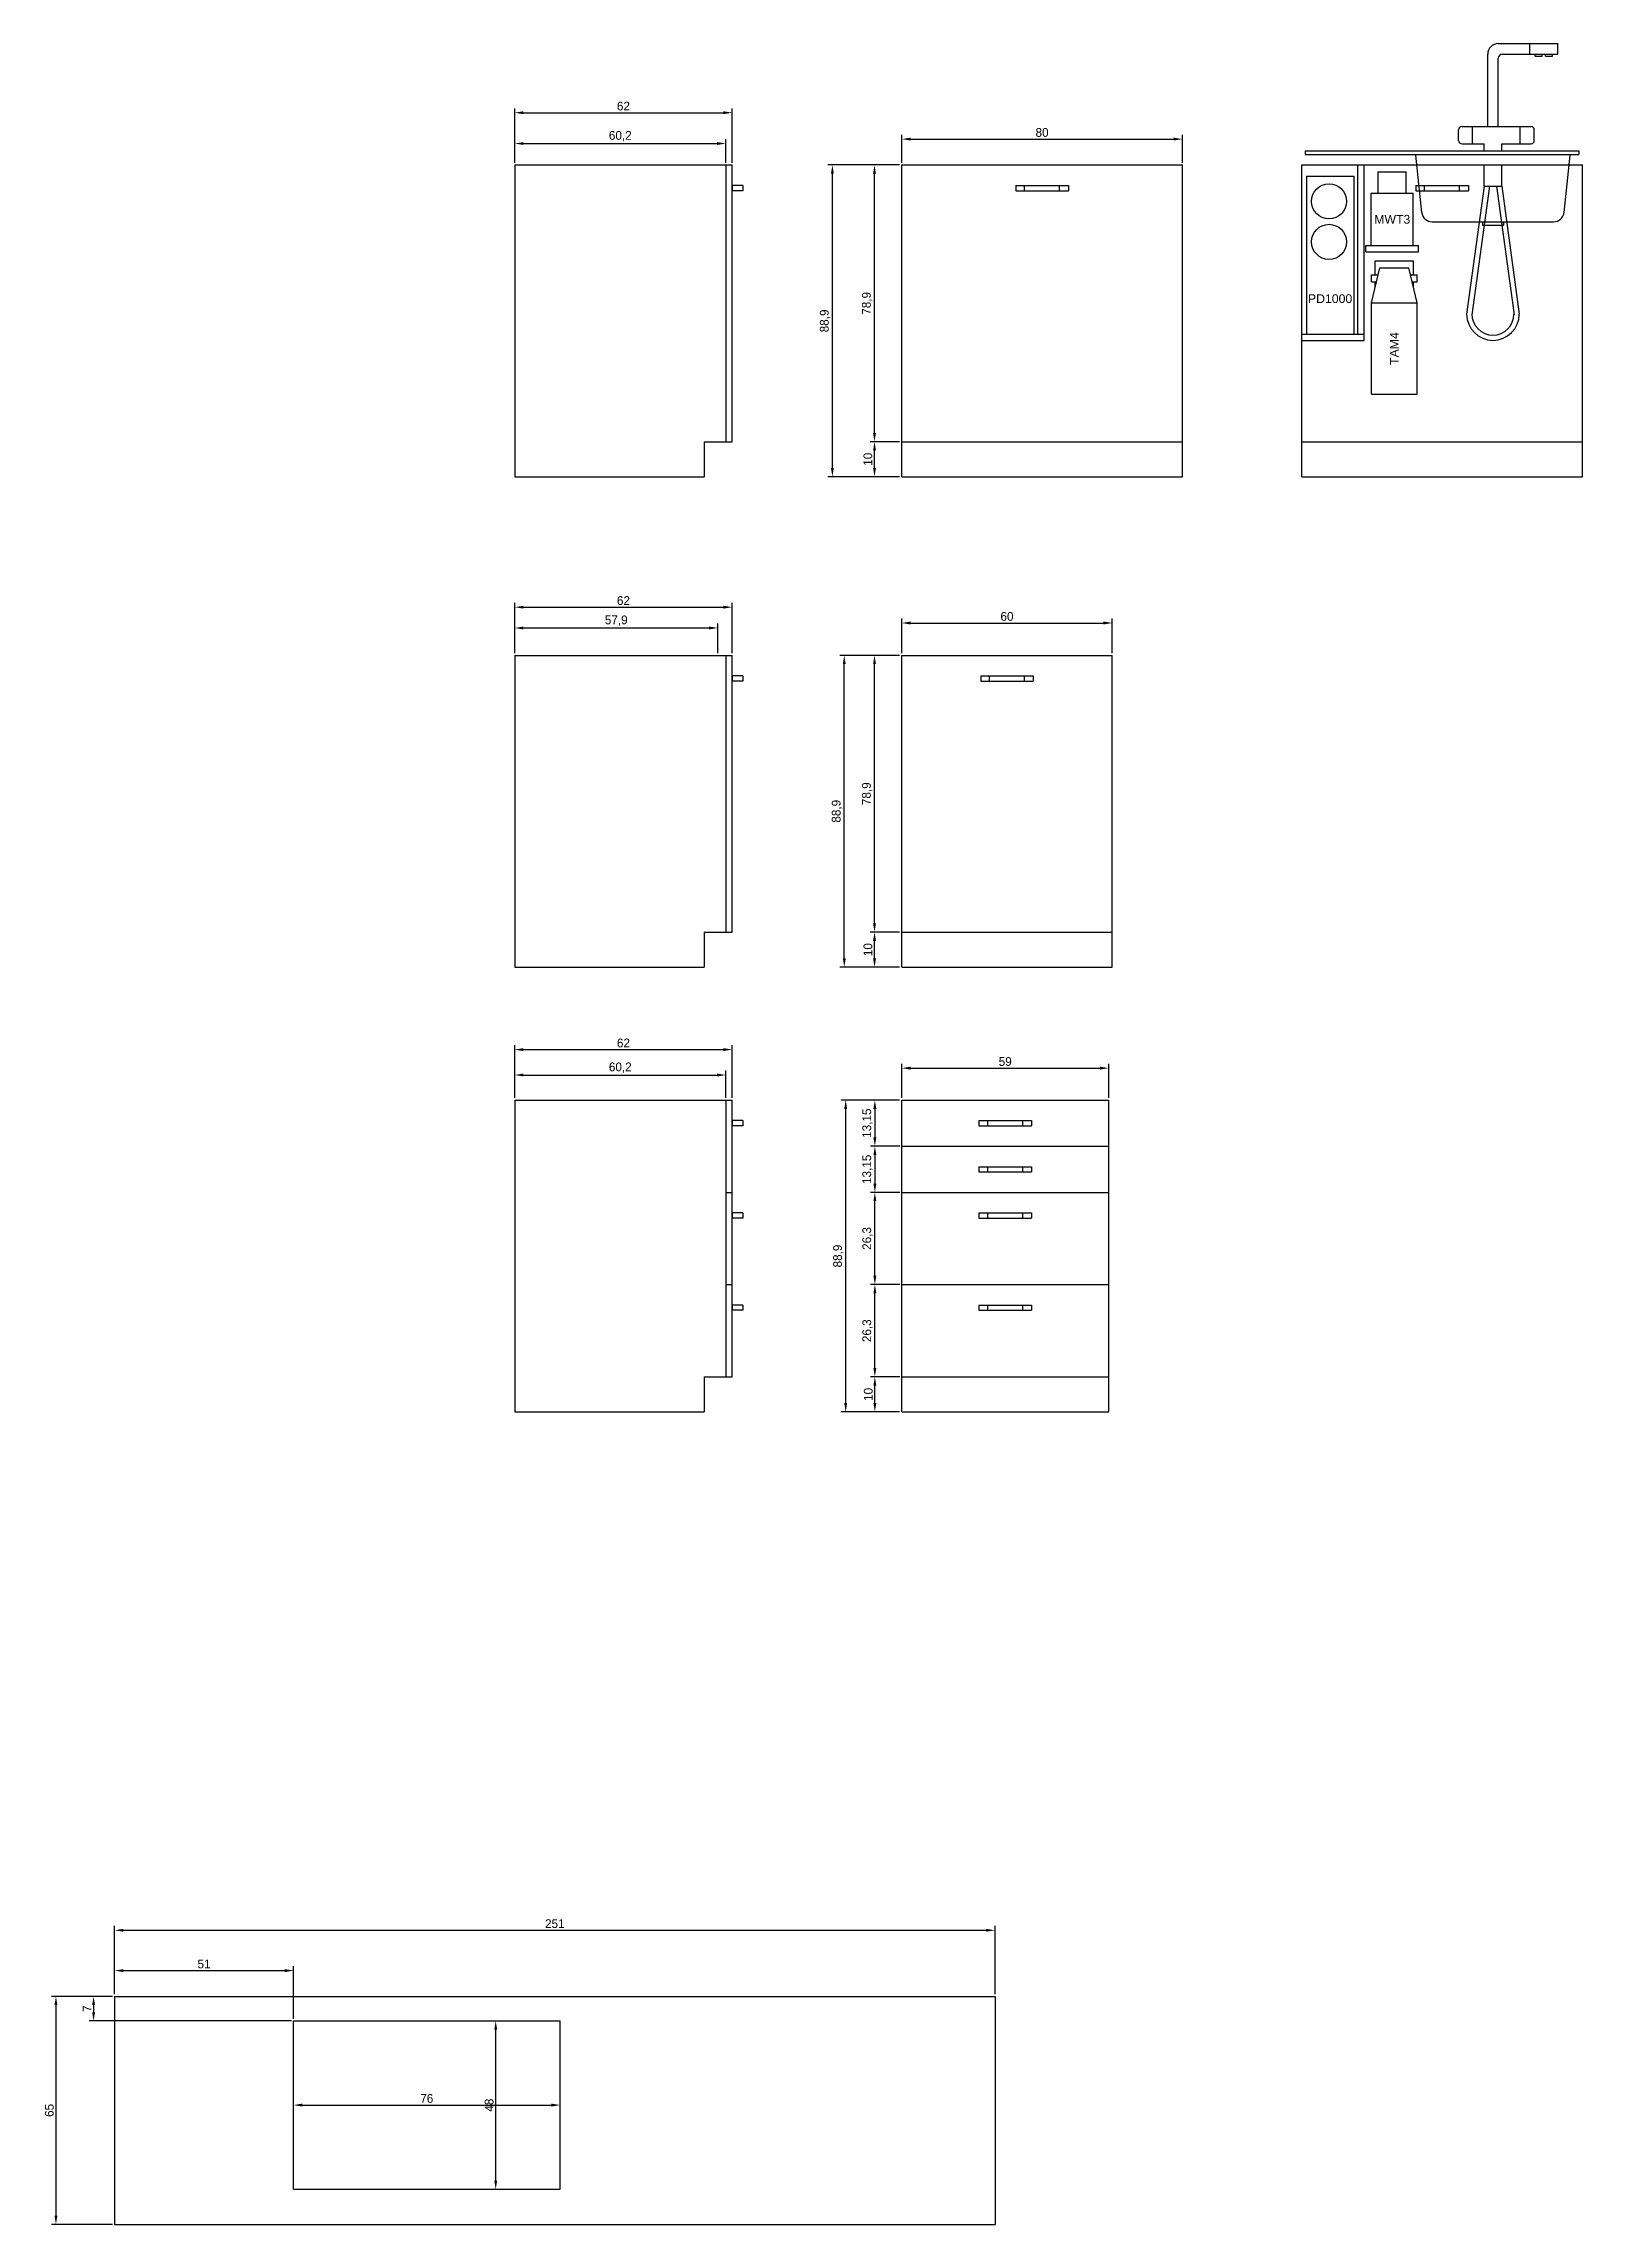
# Model space of a CAD drawing. Header units: millimetres. Extents: x 369 to 7898, y -3373 to 1610.
# Drawn here: x 1676 to 2115, y 807 to 1429 of the extents above; entities that cross this region are included whole.
import ezdxf

# ---------------------------------------------------------------- set-up
doc = ezdxf.new("R2010")
doc.units = ezdxf.units.MM
doc.layers.add('Płytki', color=254, linetype='Continuous')
doc.layers.add('Wymiar', color=7, linetype='Continuous', true_color=0x9e9e9e)
doc.dimstyles.new('ISO-25', dxfattribs={"dimtxt": 2.5, "dimasz": 2.5, "dimexe": 1.25, "dimexo": 0.625, "dimtad": 1, "dimtxsty": 'Standard', "dimcen": 2.5, "dimadec": 0, "dimazin": 0, "dimtfac": 1, "dimtmove": 0, "dimatfit": 3, "dimfxl": 1, "dimarcsym": 0})

msp = doc.modelspace()

# ---------------------------------------------------------------- blocks, each defined once
blk = doc.blocks.new('Z$W@#292')
for p, q in [((0, 1.5), (15, 1.5)), ((0, 1.5), (0, 0)), ((0, 0), (15, 0)), ((2.5, 0), (2.5, 1.5)), ((12.5, 0), (12.5, 1.5)), ((15, 1.5), (15, 0))]:
    blk.add_line(p, q)
blk = doc.blocks.new('Z$W@#22981')
for p, q in [((0, 0), (0, 88.9)), ((0, 88.9), (80, 88.9)), ((80, 0), (80, 88.9)), ((0, 10), (80, 10)), ((0, 0), (80, 0))]:
    blk.add_line(p, q)
blk.add_blockref('Z$W@#292', (32.5, 81.575))
blk = doc.blocks.new('Z$W@#12942')
for p, q in [((0, 88.9), (0, 0)), ((0, 88.9), (60.2, 88.9)), ((60.2, 88.9), (60.2, 10)), ((60.2, 88.9), (62, 88.9)), ((62, 10), (62, 88.9)), ((65, 83.07), (62, 83.07)), ((62, 83.07), (62, 81.57)), ((65, 81.57), (62, 81.57)), ((65, 83.07), (65, 81.57)), ((54, 10), (62, 10)), ((54, 10), (54, 0)), ((0, 0), (54, 0))]:
    blk.add_line(p, q)
blk = doc.blocks.new('*D268')
at = {"layer": 'Defpoints', "color": 0}
for p in [(2000.6, 1401.88), (1920.6, 1394.5), (2000.6, 1394.5)]:
    blk.add_point(p, dxfattribs=at)
at = {"layer": 'Wymiar', "color": 0, "lineweight": -2}
for p, q in [((1920.6, 1395.13), (1920.6, 1403.13)), ((1923.1, 1401.88), (1998.1, 1401.88)), ((2000.6, 1395.13), (2000.6, 1403.13))]:
    blk.add_line(p, q, dxfattribs=at)
at = {"layer": 'Wymiar', "color": 0}
for points in [[(1923.1, 1402.3), (1923.1, 1401.47), (1920.6, 1401.88)], [(1998.1, 1401.47), (1998.1, 1402.3), (2000.6, 1401.88)]]:
    blk.add_solid(points, dxfattribs=at)
at = {"layer": 'Wymiar', "color": 0, "insert": (1960.6, 1403.76), "char_height": 2.5, "attachment_point": 5}
blk.add_mtext('80', dxfattribs=at)
blk = doc.blocks.new('*D269')
at = {"layer": 'Defpoints', "color": 0}
for p in [(1900.82, 1394.5), (1920.6, 1394.5), (1920.6, 1305.6)]:
    blk.add_point(p, dxfattribs=at)
at = {"layer": 'Wymiar', "color": 0, "lineweight": -2}
for p, q in [((1919.98, 1394.5), (1899.57, 1394.5)), ((1900.82, 1308.1), (1900.82, 1392)), ((1919.98, 1305.6), (1899.57, 1305.6))]:
    blk.add_line(p, q, dxfattribs=at)
at = {"layer": 'Wymiar', "color": 0}
for points in [[(1901.24, 1392), (1900.41, 1392), (1900.82, 1394.5)], [(1900.41, 1308.1), (1901.24, 1308.1), (1900.82, 1305.6)]]:
    blk.add_solid(points, dxfattribs=at)
at = {"layer": 'Wymiar', "color": 0, "insert": (1898.74, 1350.05), "char_height": 2.5, "attachment_point": 5, "rotation": 90}
blk.add_mtext('88,9', dxfattribs=at)
blk = doc.blocks.new('*D270')
at = {"layer": 'Defpoints', "color": 0}
for p in [(1912.83, 1315.6), (1920.6, 1315.6), (1920.6, 1305.6)]:
    blk.add_point(p, dxfattribs=at)
at = {"layer": 'Wymiar', "color": 0, "lineweight": -2}
for p, q in [((1919.98, 1315.6), (1911.58, 1315.6)), ((1912.83, 1308.1), (1912.83, 1313.1)), ((1919.98, 1305.6), (1911.58, 1305.6))]:
    blk.add_line(p, q, dxfattribs=at)
at = {"layer": 'Wymiar', "color": 0}
for points in [[(1913.24, 1313.1), (1912.41, 1313.1), (1912.83, 1315.6)], [(1912.41, 1308.1), (1913.24, 1308.1), (1912.83, 1305.6)]]:
    blk.add_solid(points, dxfattribs=at)
at = {"layer": 'Wymiar', "color": 0, "insert": (1910.95, 1310.6), "char_height": 2.5, "attachment_point": 5, "rotation": 90}
blk.add_mtext('10', dxfattribs=at)
blk = doc.blocks.new('*D271')
at = {"layer": 'Defpoints', "color": 0}
for p in [(1912.83, 1394.5), (1920.6, 1394.5), (1920.6, 1315.6)]:
    blk.add_point(p, dxfattribs=at)
at = {"layer": 'Wymiar', "color": 0, "lineweight": -2}
for p, q in [((1919.98, 1394.5), (1911.58, 1394.5)), ((1912.83, 1318.1), (1912.83, 1392)), ((1919.98, 1315.6), (1911.58, 1315.6))]:
    blk.add_line(p, q, dxfattribs=at)
at = {"layer": 'Wymiar', "color": 0}
for points in [[(1913.24, 1392), (1912.41, 1392), (1912.83, 1394.5)], [(1912.41, 1318.1), (1913.24, 1318.1), (1912.83, 1315.6)]]:
    blk.add_solid(points, dxfattribs=at)
at = {"layer": 'Wymiar', "color": 0, "insert": (1910.74, 1355.05), "char_height": 2.5, "attachment_point": 5, "rotation": 90}
blk.add_mtext('78,9', dxfattribs=at)
blk = doc.blocks.new('*D272')
at = {"layer": 'Defpoints', "color": 0}
for p in [(1870.45, 1400.62), (1810.25, 1394.5), (1870.45, 1394.5)]:
    blk.add_point(p, dxfattribs=at)
at = {"layer": 'Wymiar', "color": 0, "lineweight": -2}
for p, q in [((1810.25, 1395.13), (1810.25, 1401.87)), ((1812.75, 1400.62), (1867.95, 1400.62)), ((1870.45, 1395.13), (1870.45, 1401.87))]:
    blk.add_line(p, q, dxfattribs=at)
at = {"layer": 'Wymiar', "color": 0}
for points in [[(1812.75, 1401.03), (1812.75, 1400.2), (1810.25, 1400.62)], [(1867.95, 1400.2), (1867.95, 1401.03), (1870.45, 1400.62)]]:
    blk.add_solid(points, dxfattribs=at)
at = {"layer": 'Wymiar', "color": 0, "insert": (1840.35, 1402.7), "char_height": 2.5, "attachment_point": 5}
blk.add_mtext('60,2', dxfattribs=at)
blk = doc.blocks.new('*D273')
at = {"layer": 'Defpoints', "color": 0}
for p in [(1872.25, 1409.4), (1810.25, 1394.5), (1872.25, 1394.5)]:
    blk.add_point(p, dxfattribs=at)
at = {"layer": 'Wymiar', "color": 0, "lineweight": -2}
for p, q in [((1810.25, 1395.13), (1810.25, 1410.65)), ((1812.75, 1409.4), (1869.75, 1409.4)), ((1872.25, 1395.13), (1872.25, 1410.65))]:
    blk.add_line(p, q, dxfattribs=at)
at = {"layer": 'Wymiar', "color": 0}
for points in [[(1812.75, 1409.82), (1812.75, 1408.99), (1810.25, 1409.4)], [(1869.75, 1408.99), (1869.75, 1409.82), (1872.25, 1409.4)]]:
    blk.add_solid(points, dxfattribs=at)
at = {"layer": 'Wymiar', "color": 0, "insert": (1841.25, 1411.28), "char_height": 2.5, "attachment_point": 5}
blk.add_mtext('62', dxfattribs=at)
blk = doc.blocks.new('Z$W@#13224')
for p, q in [((0, 0), (0, 88.9)), ((0, 88.9), (60, 88.9)), ((60, 0), (60, 88.9)), ((0, 10), (60, 10)), ((0, 0), (60, 0))]:
    blk.add_line(p, q)
blk.add_blockref('Z$W@#292', (22.5, 81.575))
blk = doc.blocks.new('Z$W@#465')
for p, q in [((0, 88.9), (0, 0)), ((0, 88.9), (60.2, 88.9)), ((60.2, 88.9), (60.2, 10)), ((60.2, 88.9), (62, 88.9)), ((62, 10), (62, 88.9)), ((65, 83.07), (62, 83.07)), ((62, 83.07), (62, 81.57)), ((65, 81.57), (62, 81.57)), ((65, 83.07), (65, 81.57)), ((54, 10), (62, 10)), ((54, 10), (54, 0)), ((0, 0), (54, 0))]:
    blk.add_line(p, q)
blk = doc.blocks.new('Z$W@#29771')
for p, q in [((0, 0), (0, 88.9)), ((0, 88.9), (59, 88.9)), ((59, 0), (59, 88.9)), ((0.1, 75.75), (59, 75.75)), ((0.1, 62.6), (59, 62.6)), ((0.1, 36.3), (59, 36.3)), ((0.1, 10), (59, 10)), ((0, 0), (59, 0))]:
    blk.add_line(p, q)
for p in [(22, 81.575), (22, 68.425), (22, 55.275), (22, 28.975)]:
    blk.add_blockref('Z$W@#292', p)
blk = doc.blocks.new('Z$W@#29667')
for p, q in [((0, 88.9), (0, 0)), ((0, 88.9), (60.2, 88.9)), ((60.2, 88.9), (60.2, 10)), ((60.2, 88.9), (62, 88.9)), ((62, 10), (62, 88.9)), ((65, 83.07), (62, 83.07)), ((62, 83.07), (62, 81.57)), ((65, 81.57), (62, 81.57)), ((65, 83.07), (65, 81.57)), ((60.2, 62.6), (62, 62.6)), ((65, 56.77), (62, 56.77)), ((62, 56.77), (62, 55.27)), ((65, 56.77), (65, 55.27)), ((65, 55.27), (62, 55.27)), ((60.2, 36.3), (62, 36.3)), ((65, 30.47), (62, 30.47)), ((62, 30.47), (62, 28.97)), ((65, 28.97), (62, 28.97)), ((65, 30.47), (65, 28.97)), ((54, 10), (62, 10)), ((54, 10), (54, 0)), ((0, 0), (54, 0))]:
    blk.add_line(p, q)
blk = doc.blocks.new('*D292')
at = {"layer": 'Defpoints', "color": 0}
for p in [(1872.25, 1268.43), (1810.25, 1254.7), (1872.25, 1254.7)]:
    blk.add_point(p, dxfattribs=at)
at = {"layer": 'Wymiar', "color": 0, "lineweight": -2}
for p, q in [((1810.25, 1255.33), (1810.25, 1269.68)), ((1812.75, 1268.43), (1869.75, 1268.43)), ((1872.25, 1255.33), (1872.25, 1269.68))]:
    blk.add_line(p, q, dxfattribs=at)
at = {"layer": 'Wymiar', "color": 0}
for points in [[(1812.75, 1268.84), (1812.75, 1268.01), (1810.25, 1268.43)], [(1869.75, 1268.01), (1869.75, 1268.84), (1872.25, 1268.43)]]:
    blk.add_solid(points, dxfattribs=at)
at = {"layer": 'Wymiar', "color": 0, "insert": (1841.25, 1270.3), "char_height": 2.5, "attachment_point": 5}
blk.add_mtext('62', dxfattribs=at)
blk = doc.blocks.new('*D293')
at = {"layer": 'Defpoints', "color": 0}
for p in [(1868.15, 1262.5), (1810.25, 1254.7), (1868.15, 1254.7)]:
    blk.add_point(p, dxfattribs=at)
at = {"layer": 'Wymiar', "color": 0, "lineweight": -2}
for p, q in [((1810.25, 1255.33), (1810.25, 1263.75)), ((1812.75, 1262.5), (1865.65, 1262.5)), ((1868.15, 1255.33), (1868.15, 1263.75))]:
    blk.add_line(p, q, dxfattribs=at)
at = {"layer": 'Wymiar', "color": 0}
for points in [[(1812.75, 1262.92), (1812.75, 1262.08), (1810.25, 1262.5)], [(1865.65, 1262.08), (1865.65, 1262.92), (1868.15, 1262.5)]]:
    blk.add_solid(points, dxfattribs=at)
at = {"layer": 'Wymiar', "color": 0, "insert": (1839.2, 1264.58), "char_height": 2.5, "attachment_point": 5}
blk.add_mtext('57,9', dxfattribs=at)
blk = doc.blocks.new('*D294')
at = {"layer": 'Defpoints', "color": 0}
for p in [(1980.6, 1263.92), (1920.6, 1254.7), (1980.6, 1254.7)]:
    blk.add_point(p, dxfattribs=at)
at = {"layer": 'Wymiar', "color": 0, "lineweight": -2}
for p, q in [((1920.6, 1255.33), (1920.6, 1265.17)), ((1923.1, 1263.92), (1978.1, 1263.92)), ((1980.6, 1255.33), (1980.6, 1265.17))]:
    blk.add_line(p, q, dxfattribs=at)
at = {"layer": 'Wymiar', "color": 0}
for points in [[(1923.1, 1264.34), (1923.1, 1263.5), (1920.6, 1263.92)], [(1978.1, 1263.5), (1978.1, 1264.34), (1980.6, 1263.92)]]:
    blk.add_solid(points, dxfattribs=at)
at = {"layer": 'Wymiar', "color": 0, "insert": (1950.6, 1265.79), "char_height": 2.5, "attachment_point": 5}
blk.add_mtext('60', dxfattribs=at)
blk = doc.blocks.new('*D295')
at = {"layer": 'Defpoints', "color": 0}
for p in [(1912.83, 1175.8), (1920.6, 1175.8), (1920.6, 1165.8)]:
    blk.add_point(p, dxfattribs=at)
at = {"layer": 'Wymiar', "color": 0, "lineweight": -2}
for p, q in [((1919.98, 1175.8), (1911.58, 1175.8)), ((1912.83, 1168.3), (1912.83, 1173.3)), ((1919.98, 1165.8), (1911.58, 1165.8))]:
    blk.add_line(p, q, dxfattribs=at)
at = {"layer": 'Wymiar', "color": 0}
for points in [[(1913.25, 1173.3), (1912.42, 1173.3), (1912.83, 1175.8)], [(1912.42, 1168.3), (1913.25, 1168.3), (1912.83, 1165.8)]]:
    blk.add_solid(points, dxfattribs=at)
at = {"layer": 'Wymiar', "color": 0, "insert": (1910.96, 1170.8), "char_height": 2.5, "attachment_point": 5, "rotation": 90}
blk.add_mtext('10', dxfattribs=at)
blk = doc.blocks.new('*D296')
at = {"layer": 'Defpoints', "color": 0}
for p in [(1912.83, 1254.7), (1920.6, 1254.7), (1920.6, 1175.8)]:
    blk.add_point(p, dxfattribs=at)
at = {"layer": 'Wymiar', "color": 0, "lineweight": -2}
for p, q in [((1919.98, 1254.7), (1911.58, 1254.7)), ((1912.83, 1178.3), (1912.83, 1252.2)), ((1919.98, 1175.8), (1911.58, 1175.8))]:
    blk.add_line(p, q, dxfattribs=at)
at = {"layer": 'Wymiar', "color": 0}
for points in [[(1913.25, 1252.2), (1912.42, 1252.2), (1912.83, 1254.7)], [(1912.42, 1178.3), (1913.25, 1178.3), (1912.83, 1175.8)]]:
    blk.add_solid(points, dxfattribs=at)
at = {"layer": 'Wymiar', "color": 0, "insert": (1910.75, 1215.25), "char_height": 2.5, "attachment_point": 5, "rotation": 90}
blk.add_mtext('78,9', dxfattribs=at)
blk = doc.blocks.new('*D297')
at = {"layer": 'Defpoints', "color": 0}
for p in [(1904.21, 1254.7), (1920.6, 1254.7), (1920.6, 1165.8)]:
    blk.add_point(p, dxfattribs=at)
at = {"layer": 'Wymiar', "color": 0, "lineweight": -2}
for p, q in [((1919.98, 1254.7), (1902.96, 1254.7)), ((1904.21, 1168.3), (1904.21, 1252.2)), ((1919.98, 1165.8), (1902.96, 1165.8))]:
    blk.add_line(p, q, dxfattribs=at)
at = {"layer": 'Wymiar', "color": 0}
for points in [[(1904.63, 1252.2), (1903.8, 1252.2), (1904.21, 1254.7)], [(1903.8, 1168.3), (1904.63, 1168.3), (1904.21, 1165.8)]]:
    blk.add_solid(points, dxfattribs=at)
at = {"layer": 'Wymiar', "color": 0, "insert": (1902.13, 1210.25), "char_height": 2.5, "attachment_point": 5, "rotation": 90}
blk.add_mtext('88,9', dxfattribs=at)
blk = doc.blocks.new('*D298')
at = {"layer": 'Defpoints', "color": 0}
for p in [(1870.45, 1135.05), (1810.25, 1127.9), (1870.45, 1127.9)]:
    blk.add_point(p, dxfattribs=at)
at = {"layer": 'Wymiar', "color": 0, "lineweight": -2}
for p, q in [((1810.25, 1128.52), (1810.25, 1136.3)), ((1812.75, 1135.05), (1867.95, 1135.05)), ((1870.45, 1128.52), (1870.45, 1136.3))]:
    blk.add_line(p, q, dxfattribs=at)
at = {"layer": 'Wymiar', "color": 0}
for points in [[(1812.75, 1135.47), (1812.75, 1134.63), (1810.25, 1135.05)], [(1867.95, 1134.63), (1867.95, 1135.47), (1870.45, 1135.05)]]:
    blk.add_solid(points, dxfattribs=at)
at = {"layer": 'Wymiar', "color": 0, "insert": (1840.35, 1137.13), "char_height": 2.5, "attachment_point": 5}
blk.add_mtext('60,2', dxfattribs=at)
blk = doc.blocks.new('*D299')
at = {"layer": 'Defpoints', "color": 0}
for p in [(1872.25, 1142.3), (1810.25, 1127.9), (1872.25, 1127.9)]:
    blk.add_point(p, dxfattribs=at)
at = {"layer": 'Wymiar', "color": 0, "lineweight": -2}
for p, q in [((1810.25, 1128.52), (1810.25, 1143.55)), ((1812.75, 1142.3), (1869.75, 1142.3)), ((1872.25, 1128.52), (1872.25, 1143.55))]:
    blk.add_line(p, q, dxfattribs=at)
at = {"layer": 'Wymiar', "color": 0}
for points in [[(1812.75, 1142.72), (1812.75, 1141.88), (1810.25, 1142.3)], [(1869.75, 1141.88), (1869.75, 1142.72), (1872.25, 1142.3)]]:
    blk.add_solid(points, dxfattribs=at)
at = {"layer": 'Wymiar', "color": 0, "insert": (1841.25, 1144.17), "char_height": 2.5, "attachment_point": 5}
blk.add_mtext('62', dxfattribs=at)
blk = doc.blocks.new('*D300')
at = {"layer": 'Defpoints', "color": 0}
for p in [(1979.6, 1137.01), (1920.6, 1127.9), (1979.6, 1127.9)]:
    blk.add_point(p, dxfattribs=at)
at = {"layer": 'Wymiar', "color": 0, "lineweight": -2}
for p, q in [((1920.6, 1128.52), (1920.6, 1138.26)), ((1979.6, 1128.52), (1979.6, 1138.26)), ((1923.1, 1137.01), (1977.1, 1137.01))]:
    blk.add_line(p, q, dxfattribs=at)
at = {"layer": 'Wymiar', "color": 0}
for points in [[(1923.1, 1137.43), (1923.1, 1136.59), (1920.6, 1137.01)], [(1977.1, 1136.59), (1977.1, 1137.43), (1979.6, 1137.01)]]:
    blk.add_solid(points, dxfattribs=at)
at = {"layer": 'Wymiar', "color": 0, "insert": (1950.1, 1138.88), "char_height": 2.5, "attachment_point": 5}
blk.add_mtext('59', dxfattribs=at)
blk = doc.blocks.new('*D301')
at = {"layer": 'Defpoints', "color": 0}
for p in [(1920.6, 1127.9), (1912.93, 1114.75), (1920.7, 1114.75)]:
    blk.add_point(p, dxfattribs=at)
at = {"layer": 'Wymiar', "color": 0, "lineweight": -2}
for p, q in [((1919.98, 1127.9), (1911.68, 1127.9)), ((1912.93, 1125.4), (1912.93, 1117.25)), ((1920.08, 1114.75), (1911.68, 1114.75))]:
    blk.add_line(p, q, dxfattribs=at)
at = {"layer": 'Wymiar', "color": 0}
for points in [[(1913.35, 1125.4), (1912.52, 1125.4), (1912.93, 1127.9)], [(1912.52, 1117.25), (1913.35, 1117.25), (1912.93, 1114.75)]]:
    blk.add_solid(points, dxfattribs=at)
at = {"layer": 'Wymiar', "color": 0, "insert": (1910.85, 1121.32), "char_height": 2.5, "attachment_point": 5, "rotation": 90}
blk.add_mtext('13,15', dxfattribs=at)
blk = doc.blocks.new('*D302')
at = {"layer": 'Defpoints', "color": 0}
for p in [(1920.7, 1114.75), (1912.93, 1101.6), (1920.7, 1101.6)]:
    blk.add_point(p, dxfattribs=at)
at = {"layer": 'Wymiar', "color": 0, "lineweight": -2}
for p, q in [((1920.08, 1114.75), (1911.68, 1114.75)), ((1912.93, 1112.25), (1912.93, 1104.1)), ((1920.08, 1101.6), (1911.68, 1101.6))]:
    blk.add_line(p, q, dxfattribs=at)
at = {"layer": 'Wymiar', "color": 0}
for points in [[(1913.35, 1112.25), (1912.52, 1112.25), (1912.93, 1114.75)], [(1912.52, 1104.1), (1913.35, 1104.1), (1912.93, 1101.6)]]:
    blk.add_solid(points, dxfattribs=at)
at = {"layer": 'Wymiar', "color": 0, "insert": (1910.85, 1108.17), "char_height": 2.5, "attachment_point": 5, "rotation": 90}
blk.add_mtext('13,15', dxfattribs=at)
blk = doc.blocks.new('*D303')
at = {"layer": 'Defpoints', "color": 0}
for p in [(1912.93, 1101.6), (1920.7, 1101.6), (1920.7, 1075.3)]:
    blk.add_point(p, dxfattribs=at)
at = {"layer": 'Wymiar', "color": 0, "lineweight": -2}
for p, q in [((1920.08, 1101.6), (1911.68, 1101.6)), ((1912.93, 1077.8), (1912.93, 1099.1)), ((1920.08, 1075.3), (1911.68, 1075.3))]:
    blk.add_line(p, q, dxfattribs=at)
at = {"layer": 'Wymiar', "color": 0}
for points in [[(1913.35, 1099.1), (1912.52, 1099.1), (1912.93, 1101.6)], [(1912.52, 1077.8), (1913.35, 1077.8), (1912.93, 1075.3)]]:
    blk.add_solid(points, dxfattribs=at)
at = {"layer": 'Wymiar', "color": 0, "insert": (1910.85, 1088.45), "char_height": 2.5, "attachment_point": 5, "rotation": 90}
blk.add_mtext('26,3', dxfattribs=at)
blk = doc.blocks.new('*D304')
at = {"layer": 'Defpoints', "color": 0}
for p in [(1912.93, 1075.3), (1920.7, 1075.3), (1920.7, 1049)]:
    blk.add_point(p, dxfattribs=at)
at = {"layer": 'Wymiar', "color": 0, "lineweight": -2}
for p, q in [((1920.08, 1075.3), (1911.68, 1075.3)), ((1912.93, 1051.5), (1912.93, 1072.8)), ((1920.08, 1049), (1911.68, 1049))]:
    blk.add_line(p, q, dxfattribs=at)
at = {"layer": 'Wymiar', "color": 0}
for points in [[(1913.35, 1072.8), (1912.52, 1072.8), (1912.93, 1075.3)], [(1912.52, 1051.5), (1913.35, 1051.5), (1912.93, 1049)]]:
    blk.add_solid(points, dxfattribs=at)
at = {"layer": 'Wymiar', "color": 0, "insert": (1910.85, 1062.15), "char_height": 2.5, "attachment_point": 5, "rotation": 90}
blk.add_mtext('26,3', dxfattribs=at)
blk = doc.blocks.new('*D305')
at = {"layer": 'Defpoints', "color": 0}
for p in [(1912.93, 1049), (1920.6, 1049), (1920.6, 1039)]:
    blk.add_point(p, dxfattribs=at)
at = {"layer": 'Wymiar', "color": 0, "lineweight": -2}
for p, q in [((1919.98, 1049), (1911.68, 1049)), ((1912.93, 1041.5), (1912.93, 1046.5)), ((1919.98, 1039), (1911.68, 1039))]:
    blk.add_line(p, q, dxfattribs=at)
at = {"layer": 'Wymiar', "color": 0}
for points in [[(1913.35, 1046.5), (1912.52, 1046.5), (1912.93, 1049)], [(1912.52, 1041.5), (1913.35, 1041.5), (1912.93, 1039)]]:
    blk.add_solid(points, dxfattribs=at)
at = {"layer": 'Wymiar', "color": 0, "insert": (1911.06, 1044), "char_height": 2.5, "attachment_point": 5, "rotation": 90}
blk.add_mtext('10', dxfattribs=at)
blk = doc.blocks.new('*D306')
at = {"layer": 'Defpoints', "color": 0}
for p in [(1904.61, 1127.9), (1920.6, 1127.9), (1920.6, 1039)]:
    blk.add_point(p, dxfattribs=at)
at = {"layer": 'Wymiar', "color": 0, "lineweight": -2}
for p, q in [((1919.98, 1127.9), (1903.36, 1127.9)), ((1904.61, 1041.5), (1904.61, 1125.4)), ((1919.98, 1039), (1903.36, 1039))]:
    blk.add_line(p, q, dxfattribs=at)
at = {"layer": 'Wymiar', "color": 0}
for points in [[(1905.03, 1125.4), (1904.2, 1125.4), (1904.61, 1127.9)], [(1904.2, 1041.5), (1905.03, 1041.5), (1904.61, 1039)]]:
    blk.add_solid(points, dxfattribs=at)
at = {"layer": 'Wymiar', "color": 0, "insert": (1902.53, 1083.45), "char_height": 2.5, "attachment_point": 5, "rotation": 90}
blk.add_mtext('88,9', dxfattribs=at)
blk = doc.blocks.new('Z$W@#20274')
for p, q in [((0, 65), (0, 0)), ((0, 65), (251, 65)), ((251, 65), (251, 0)), ((0, 0), (251, 0))]:
    blk.add_line(p, q)
blk = doc.blocks.new('Z$W@#1195')
for p, q in [((0, 0), (0, 48)), ((0, 48), (76, 48)), ((76, 0), (76, 48)), ((0, 0), (76, 0))]:
    blk.add_line(p, q)
blk = doc.blocks.new('*D516')
at = {"layer": 'Defpoints', "color": 0}
for p in [(1747.19, 879.72), (1696.19, 872.37), (1747.19, 865.37)]:
    blk.add_point(p, dxfattribs=at)
at = {"layer": 'Wymiar', "color": 0, "lineweight": -2}
for p, q in [((1696.19, 873), (1696.19, 880.97)), ((1698.69, 879.72), (1744.69, 879.72)), ((1747.19, 866), (1747.19, 880.97))]:
    blk.add_line(p, q, dxfattribs=at)
at = {"layer": 'Wymiar', "color": 0}
for points in [[(1698.69, 880.14), (1698.69, 879.3), (1696.19, 879.72)], [(1744.69, 879.3), (1744.69, 880.14), (1747.19, 879.72)]]:
    blk.add_solid(points, dxfattribs=at)
at = {"layer": 'Wymiar', "color": 0, "insert": (1721.69, 881.59), "char_height": 2.5, "attachment_point": 5}
blk.add_mtext('51', dxfattribs=at)
blk = doc.blocks.new('*D517')
at = {"layer": 'Defpoints', "color": 0}
for p in [(1947.19, 891.22), (1696.19, 872.37), (1947.19, 872.37)]:
    blk.add_point(p, dxfattribs=at)
at = {"layer": 'Wymiar', "color": 0, "lineweight": -2}
for p, q in [((1696.19, 873), (1696.19, 892.47)), ((1698.69, 891.22), (1944.69, 891.22)), ((1947.19, 873), (1947.19, 892.47))]:
    blk.add_line(p, q, dxfattribs=at)
at = {"layer": 'Wymiar', "color": 0}
for points in [[(1698.69, 891.64), (1698.69, 890.8), (1696.19, 891.22)], [(1944.69, 890.8), (1944.69, 891.64), (1947.19, 891.22)]]:
    blk.add_solid(points, dxfattribs=at)
at = {"layer": 'Wymiar', "color": 0, "insert": (1821.69, 893.1), "char_height": 2.5, "attachment_point": 5}
blk.add_mtext('251', dxfattribs=at)
blk = doc.blocks.new('*D518')
at = {"layer": 'Defpoints', "color": 0}
for p in [(1696.19, 872.37), (1690.19, 865.37), (1747.19, 865.37)]:
    blk.add_point(p, dxfattribs=at)
at = {"layer": 'Wymiar', "color": 0, "lineweight": -2}
for p, q in [((1695.57, 872.37), (1688.94, 872.37)), ((1746.57, 865.37), (1688.94, 865.37)), ((1690.19, 869.87), (1690.19, 867.87))]:
    blk.add_line(p, q, dxfattribs=at)
at = {"layer": 'Wymiar', "color": 0}
for points in [[(1690.61, 869.87), (1689.78, 869.87), (1690.19, 872.37)], [(1689.78, 867.87), (1690.61, 867.87), (1690.19, 865.37)]]:
    blk.add_solid(points, dxfattribs=at)
at = {"layer": 'Wymiar', "color": 0, "insert": (1688.32, 868.87), "char_height": 2.5, "attachment_point": 5, "rotation": 90}
blk.add_mtext('7', dxfattribs=at)
blk = doc.blocks.new('*D519')
at = {"layer": 'Defpoints', "color": 0}
for p in [(1696.19, 872.37), (1679.46, 807.37), (1696.19, 807.37)]:
    blk.add_point(p, dxfattribs=at)
at = {"layer": 'Wymiar', "color": 0, "lineweight": -2}
for p, q in [((1695.57, 872.37), (1678.21, 872.37)), ((1679.46, 869.87), (1679.46, 809.87)), ((1695.57, 807.37), (1678.21, 807.37))]:
    blk.add_line(p, q, dxfattribs=at)
at = {"layer": 'Wymiar', "color": 0}
for points in [[(1679.88, 869.87), (1679.04, 869.87), (1679.46, 872.37)], [(1679.04, 809.87), (1679.88, 809.87), (1679.46, 807.37)]]:
    blk.add_solid(points, dxfattribs=at)
at = {"layer": 'Wymiar', "color": 0, "insert": (1677.58, 839.87), "char_height": 2.5, "attachment_point": 5, "rotation": 90}
blk.add_mtext('65', dxfattribs=at)
blk = doc.blocks.new('*D520')
at = {"layer": 'Defpoints', "color": 0}
for p in [(1747.19, 841.37), (1823.19, 841.38), (1823.19, 841.37)]:
    blk.add_point(p, dxfattribs=at)
at = {"layer": 'Wymiar', "color": 0, "lineweight": -2}
for p, q in [((1747.19, 842), (1747.19, 842.63)), ((1749.69, 841.38), (1820.69, 841.38)), ((1823.19, 842), (1823.19, 842.63))]:
    blk.add_line(p, q, dxfattribs=at)
at = {"layer": 'Wymiar', "color": 0}
for points in [[(1749.69, 841.8), (1749.69, 840.96), (1747.19, 841.38)], [(1820.69, 840.96), (1820.69, 841.8), (1823.19, 841.38)]]:
    blk.add_solid(points, dxfattribs=at)
at = {"layer": 'Wymiar', "color": 0, "insert": (1785.19, 843.26), "char_height": 2.5, "attachment_point": 5}
blk.add_mtext('76', dxfattribs=at)
blk = doc.blocks.new('*D521')
at = {"layer": 'Defpoints', "color": 0}
for p in [(1804.68, 865.37), (1804.84, 865.37), (1804.68, 817.37)]:
    blk.add_point(p, dxfattribs=at)
at = {"layer": 'Wymiar', "color": 0, "lineweight": -2}
for p, q in [((1805.31, 865.37), (1806.09, 865.37)), ((1804.84, 819.87), (1804.84, 862.87)), ((1805.31, 817.37), (1806.09, 817.37))]:
    blk.add_line(p, q, dxfattribs=at)
at = {"layer": 'Wymiar', "color": 0}
for points in [[(1805.26, 862.87), (1804.43, 862.87), (1804.84, 865.37)], [(1804.43, 819.87), (1805.26, 819.87), (1804.84, 817.37)]]:
    blk.add_solid(points, dxfattribs=at)
at = {"layer": 'Wymiar', "color": 0, "insert": (1802.97, 841.37), "char_height": 2.5, "attachment_point": 5, "rotation": 90}
blk.add_mtext('48', dxfattribs=at)
blk = doc.blocks.new('Z$W@#12423')
for p, q in [((0, 1), (0, 0)), ((0, 1), (78, 1)), ((0, 0), (78, 0)), ((78, 1), (78, 0))]:
    blk.add_line(p, q)
blk = doc.blocks.new('Z$W@#25996')
for p, q in [((1.72, 3.69), (0, 20)), ((42.28, 3.69), (44, 20)), ((4.7, 1), (39.3, 1)), ((19, 1), (19, 0)), ((19, 0), (25, 0)), ((25, 1), (25, 0))]:
    blk.add_line(p, q)
for centre, start, end in [((4.7, 4), 186.00901, 270), ((39.3, 4), 270, 353.99099)]:
    blk.add_arc(centre, 3, start, end)
blk = doc.blocks.new('Z$W@#16687')
for p, q in [((8.3, 7), (8.3, 27.6)), ((11.3, 30.6), (28.3, 30.6)), ((11.3, 7), (11.3, 26.41)), ((12.49, 27.6), (28.3, 27.6)), ((20.3, 27.6), (20.3, 30.6)), ((21.8, 27), (21.8, 27.6)), ((21.8, 27), (23.8, 27)), ((23.8, 27), (23.8, 27.6)), ((24.8, 27), (24.8, 27.6)), ((24.8, 27), (26.8, 27)), ((26.8, 27), (26.8, 27.6)), ((28.3, 27.6), (28.3, 30.6)), ((1, 7), (20.6, 7)), ((4, 2), (4, 7)), ((17.6, 2), (17.6, 7)), ((0, 3), (0, 6)), ((1, 2), (7.3, 2)), ((7.3, 0), (7.3, 2)), ((12.3, 2), (20.6, 2)), ((12.3, 0), (12.3, 2)), ((21.6, 3), (21.6, 6))]:
    blk.add_line(p, q)
for centre, radius, start, end in [((11.3, 27.6), 3, 90, 180), ((12.49, 26.41), 1.19, 90, 180), ((1, 6), 1, 90, 180), ((20.6, 6), 1, 0, 90), ((1, 3), 1, 180, 270), ((20.6, 3), 1, 270, 0)]:
    blk.add_arc(centre, radius, start, end)
blk = doc.blocks.new('Z$W@#22549')
for p, q in [((5, 44), (5, 50)), ((10, 44), (10, 50)), ((5, 44), (0, 7.5)), ((6.51, 44), (1.49, 7.3)), ((5, 44), (10, 44)), ((8.49, 44), (13.51, 7.3)), ((10, 44), (15, 7.5))]:
    blk.add_line(p, q)
for radius in [7.5, 6]:
    blk.add_arc((7.5, 7.5), radius, 180, 0)
blk = doc.blocks.new('Z$W@#22725')
for p, q in [((0, 0), (0, 88.9)), ((0, 88.9), (80, 88.9)), ((80, 0), (80, 88.9)), ((0, 10), (80, 10)), ((0, 0), (80, 0))]:
    blk.add_line(p, q)
blk.add_blockref('Z$W@#292', (32.5, 81.575))
blk = doc.blocks.new('Z$W@#11023')
for p, q in [((2, 21), (10, 21)), ((2, 15), (2, 21)), ((10, 15), (10, 21)), ((0, 0), (0, 15)), ((0, 15), (12, 15)), ((12, 0), (12, 15)), ((0, 0), (12, 0))]:
    blk.add_line(p, q)
at = {"insert": (6, 7.5), "char_height": 2.5, "width": 12, "attachment_point": 5}
blk.add_mtext('{\\fArial|b0|i0|c238|p0;MWT3}', dxfattribs=at)
blk = doc.blocks.new('Z$W@#22658')
for p, q in [((16, 1.8), (16, 50)), ((16, 50), (17.8, 50)), ((17.8, 0), (17.8, 50)), ((0, 1.8), (17.8, 1.8)), ((0, 0), (0, 1.8)), ((0, 0), (17.8, 0))]:
    blk.add_line(p, q)
blk = doc.blocks.new('Z$W@#23851')
for p, q in [((0, 1.8), (15, 1.8)), ((0, 0), (0, 1.8)), ((0, 0), (15, 0)), ((15, 0), (15, 1.8))]:
    blk.add_line(p, q)
blk = doc.blocks.new('Z$W@#19217')
for p, q in [((0, 45), (13.5, 45)), ((0, 45), (0, 0)), ((13.5, 45), (13.5, 0)), ((0, 0), (13.5, 0))]:
    blk.add_line(p, q)
for centre in [(6.46, 37.82), (6.46, 26.28)]:
    blk.add_circle(centre, 5)
at = {"insert": (6.75, 10.07), "char_height": 2.5, "width": 13.5, "attachment_point": 5}
blk.add_mtext('{\\fArial|b0|i0|c238|p0;PD1000}', dxfattribs=at)
blk = doc.blocks.new('Z$W@#14950')
for p, q in [((1, 38), (12, 38)), ((1, 34), (1, 38)), ((12, 34), (12, 38)), ((0, 26), (2.33, 36)), ((0, 34), (1.86, 34)), ((0, 32), (0, 34)), ((0, 32), (1.4, 32)), ((1, 30.3), (1, 32)), ((2.33, 36), (10.67, 36)), ((13, 26), (10.67, 36)), ((11.14, 34), (13, 34)), ((11.6, 32), (13, 32)), ((12, 30.3), (12, 32)), ((13, 32), (13, 34)), ((0, 0), (0, 26)), ((0, 26), (13, 26)), ((13, 0), (13, 26)), ((0, 0), (13, 0))]:
    blk.add_line(p, q)
at = {"insert": (6.5, 13), "char_height": 2.5, "width": 26, "attachment_point": 5, "rotation": 90}
blk.add_mtext('{\\fArial|b0|i0|c238|p0;TAM4}', dxfattribs=at)

# ---------------------------------------------------------------- dimensions: what is measured, and where the dimension line sits
at = {"layer": 'Wymiar'}
for base, p1, p2, picture, middle in [((1872.25, 1409.404), (1810.25, 1394.501), (1872.25, 1394.501), '*D273', (1841.25, 1411.279)), ((2000.601, 1401.884), (1920.601, 1394.501), (2000.601, 1394.501), '*D268', (1960.601, 1403.759)), ((1870.45, 1400.616), (1810.25, 1394.501), (1870.45, 1394.501), '*D272', (1840.35, 1402.699)), ((1872.25, 1268.426), (1810.25, 1254.701), (1872.25, 1254.701), '*D292', (1841.25, 1270.301)), ((1868.153, 1262.501), (1810.25, 1254.701), (1868.153, 1254.701), '*D293', (1839.202, 1264.584)), ((1980.601, 1263.919), (1920.601, 1254.701), (1980.601, 1254.701), '*D294', (1950.601, 1265.794)), ((1872.25, 1142.3), (1810.25, 1127.897), (1872.25, 1127.897), '*D299', (1841.25, 1144.175)), ((1870.45, 1135.049), (1810.25, 1127.897), (1870.45, 1127.897), '*D298', (1840.35, 1137.132)), ((1979.601, 1137.008), (1920.601, 1127.897), (1979.601, 1127.897), '*D300', (1950.101, 1138.883)), ((1947.19, 891.221), (1696.19, 872.371), (1947.19, 872.371), '*D517', (1821.69, 893.096)), ((1747.19, 879.72), (1696.19, 872.371), (1747.19, 865.371), '*D516', (1721.69, 881.595)), ((1823.19, 841.381), (1747.19, 841.371), (1823.19, 841.371), '*D520', (1785.19, 843.256))]:
    dim = msp.add_linear_dim(base=base, p1=p1, p2=p2, dimstyle='ISO-25', dxfattribs=at)
    dim.commit()
    dim.dimension.update_dxf_attribs({"geometry": picture, "text_midpoint": middle})
for base, p1, p2, picture, middle in [((1900.825, 1394.501), (1920.601, 1305.601), (1920.601, 1394.501), '*D269', (1898.742, 1350.051)), ((1912.828, 1394.501), (1920.601, 1315.601), (1920.601, 1394.501), '*D271', (1910.745, 1355.051)), ((1912.828, 1315.601), (1920.601, 1305.601), (1920.601, 1315.601), '*D270', (1910.953, 1310.601)), ((1904.212, 1254.701), (1920.601, 1165.801), (1920.601, 1254.701), '*D297', (1902.129, 1210.251)), ((1912.835, 1254.701), (1920.601, 1175.801), (1920.601, 1254.701), '*D296', (1910.751, 1215.251)), ((1912.835, 1175.801), (1920.601, 1165.801), (1920.601, 1175.801), '*D295', (1910.96, 1170.801)), ((1904.614, 1127.897), (1920.601, 1038.997), (1920.601, 1127.897), '*D306', (1902.531, 1083.447)), ((1912.933, 1114.747), (1920.601, 1127.897), (1920.701, 1114.747), '*D301', (1910.849, 1121.322)), ((1912.933, 1101.597), (1920.701, 1114.747), (1920.701, 1101.597), '*D302', (1910.849, 1108.172)), ((1912.933, 1101.597), (1920.701, 1075.297), (1920.701, 1101.597), '*D303', (1910.849, 1088.447)), ((1912.933, 1075.297), (1920.701, 1048.997), (1920.701, 1075.297), '*D304', (1910.849, 1062.147)), ((1912.933, 1048.997), (1920.601, 1038.997), (1920.601, 1048.997), '*D305', (1911.058, 1043.997)), ((1679.459, 807.371), (1696.19, 872.371), (1696.19, 807.371), '*D519', (1677.584, 839.871)), ((1690.194, 865.371), (1696.19, 872.371), (1747.19, 865.371), '*D518', (1688.319, 868.871)), ((1804.843, 865.371), (1804.683, 817.371), (1804.683, 865.371), '*D521', (1802.968, 841.371))]:
    dim = msp.add_linear_dim(base=base, p1=p1, p2=p2, angle=90, dimstyle='ISO-25', dxfattribs=at)
    dim.commit()
    dim.dimension.update_dxf_attribs({"geometry": picture, "text_midpoint": middle})

# ---------------------------------------------------------------- block references
for name, p in [('Z$W@#12942', (1810.25, 1305.601)), ('Z$W@#22981', (1920.601, 1305.601)), ('Z$W@#22725', (2034.645, 1305.601)), ('Z$W@#22658', (2034.645, 1344.501)), ('Z$W@#23851', (2052.945, 1369.701)), ('Z$W@#465', (1810.25, 1165.801)), ('Z$W@#13224', (1920.601, 1165.801)), ('Z$W@#29667', (1810.25, 1038.997)), ('Z$W@#29771', (1920.601, 1038.997)), ('Z$W@#20274', (1696.19, 807.371)), ('Z$W@#1195', (1747.19, 817.371))]:
    msp.add_blockref(name, p)
at = {"layer": 'Płytki'}
for name, p in [('Z$W@#16687', (2079.345, 1398.501)), ('Z$W@#12423', (2035.645, 1397.501)), ('Z$W@#25996', (2067.145, 1377.301)), ('Z$W@#22549', (2081.645, 1344.501)), ('Z$W@#19217', (2035.973, 1346.301)), ('Z$W@#11023', (2054.445, 1371.501)), ('Z$W@#14950', (2054.521, 1329.161))]:
    msp.add_blockref(name, p, dxfattribs=at)

msp.set_redraw_order([(e.dxf.handle, doc.entitydb.next_handle()) for e in msp.query("TEXT MTEXT ATTDEF DIMENSION ARC_DIMENSION")])  # texts and dimensions are drawn at this point

doc.saveas('drawing.dxf')
